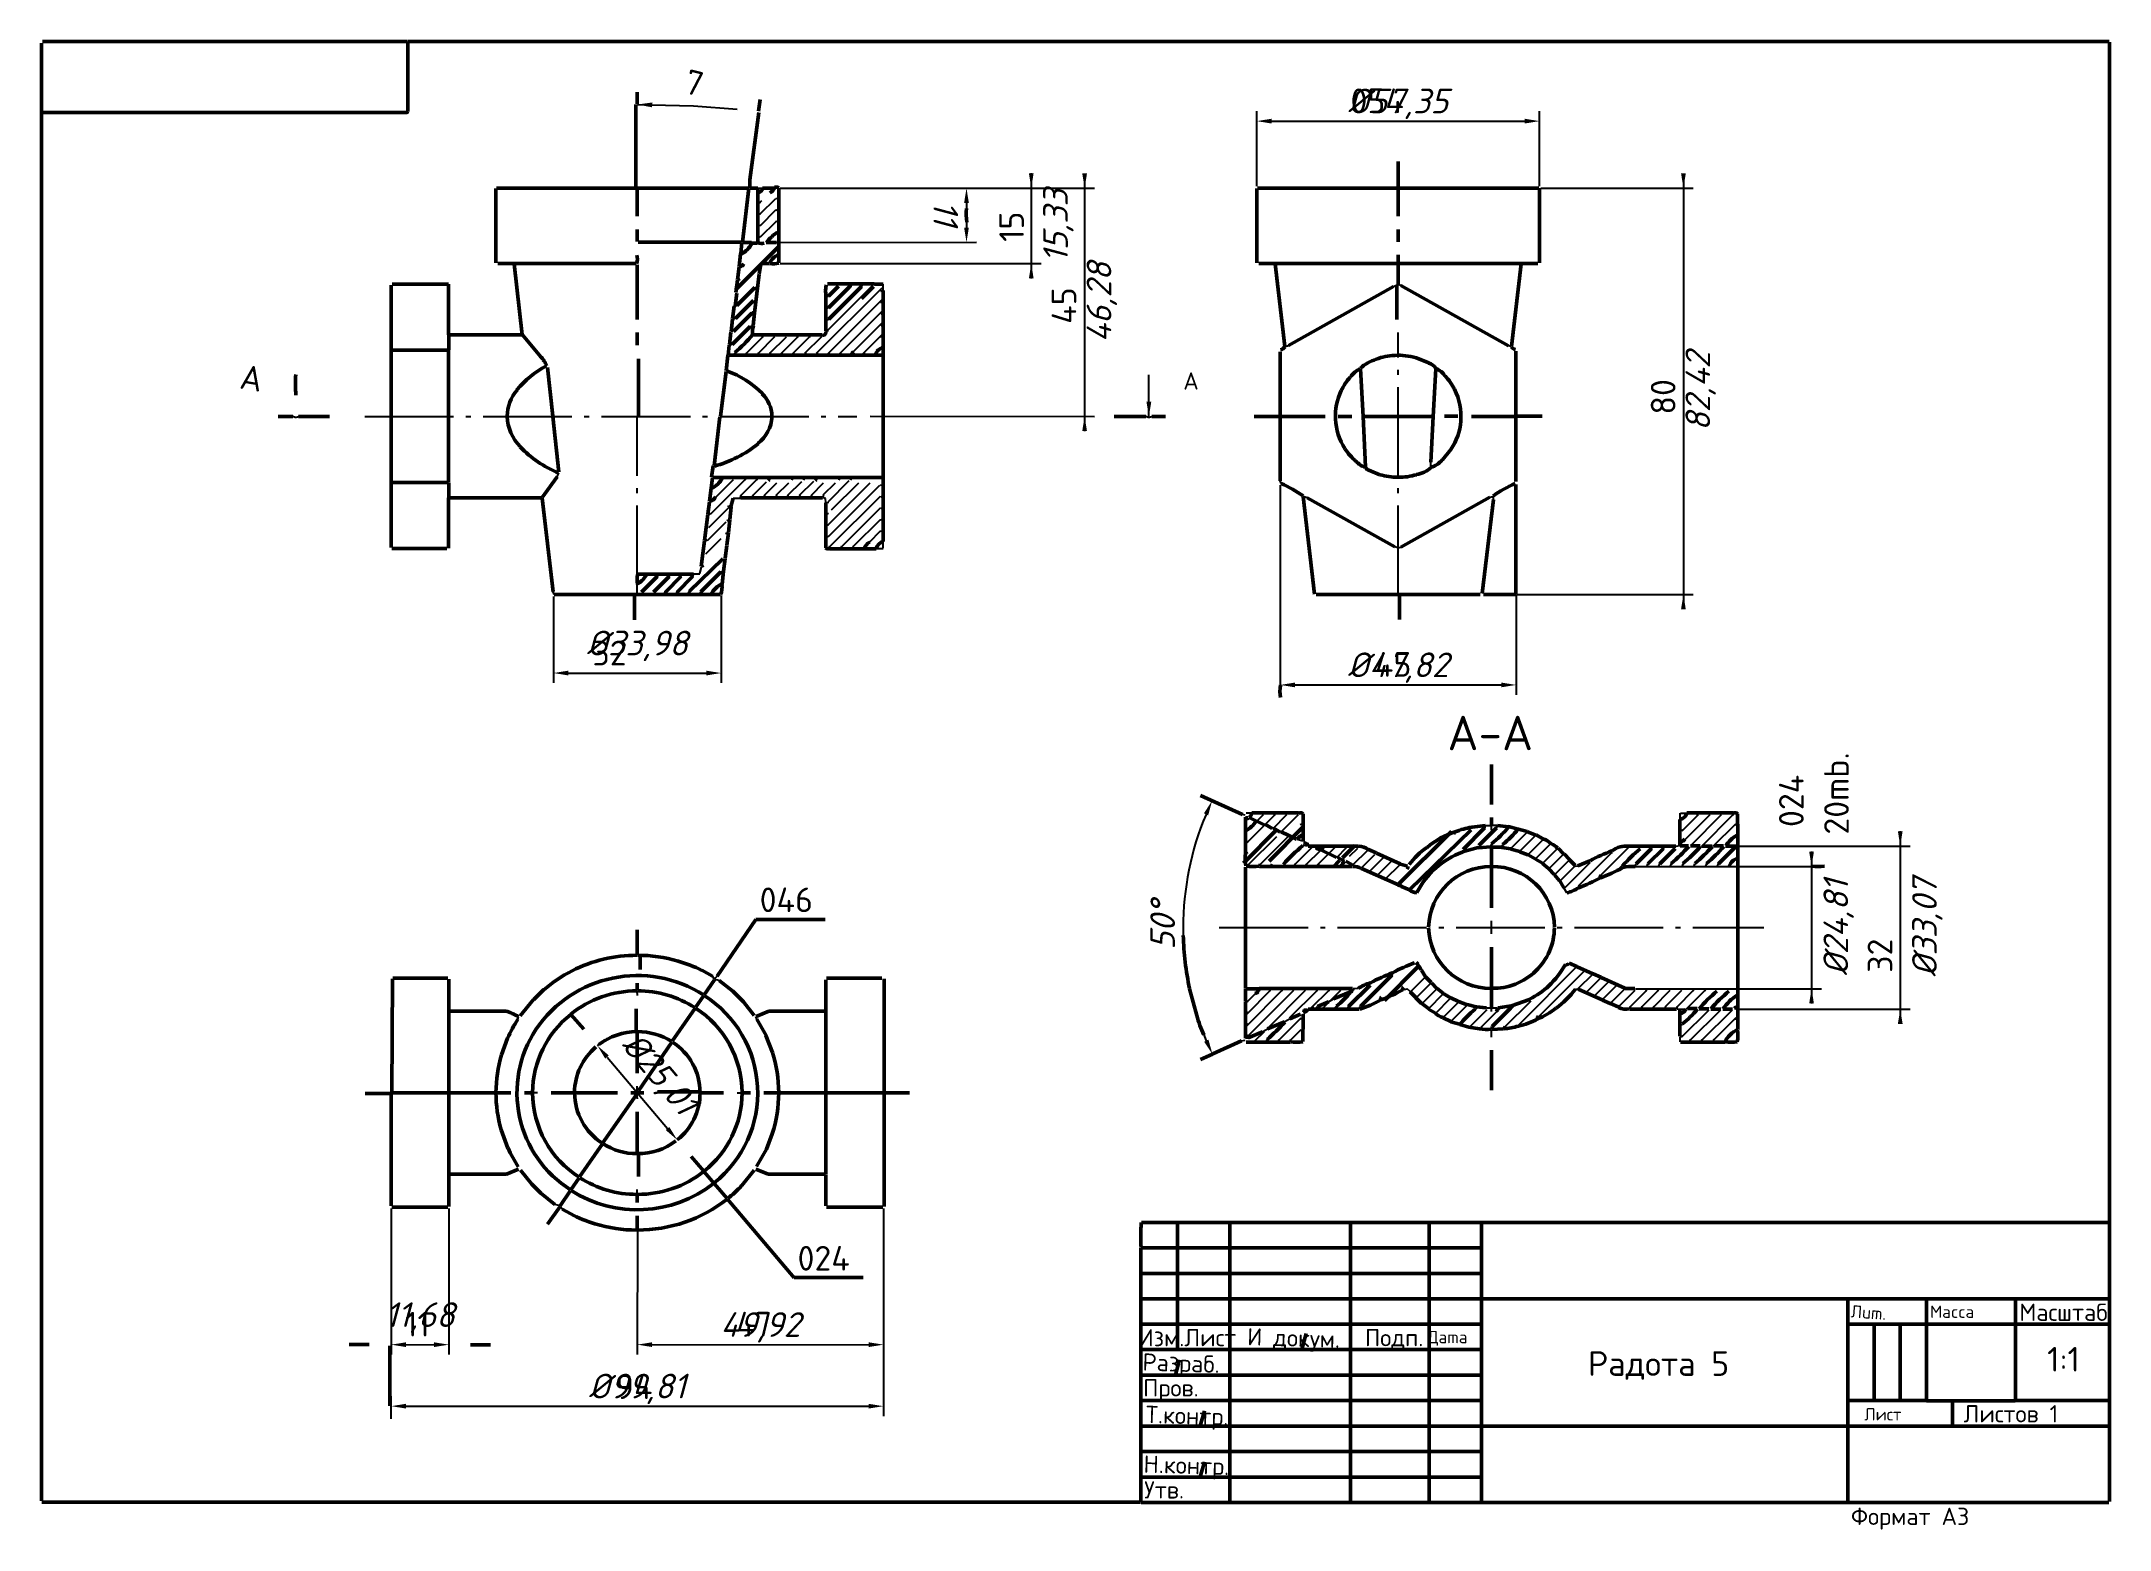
# Model space of a CAD drawing. Header units: millimetres. Extents: x 0 to 420, y -5 to 297.
import ezdxf

# ---------------------------------------------------------------- set-up
doc = ezdxf.new("R2010")
doc.units = ezdxf.units.MM
doc.linetypes.add('CENTER', pattern=[24, 18, -2.5, 1, -2.5])
for name, color, linetype, lineweight in [('AXIS', 1, 'CENTER', 25), ('DIMS', 4, 'Continuous', 25), ('MAIN', 7, 'Continuous', 50), ('TEXT', 7, 'Continuous', 25), ('THIN', 3, 'Continuous', 25)]:
    doc.layers.add(name, color=color, linetype=linetype, lineweight=lineweight)
doc.styles.add('ESKD', font='isocpeur.ttf', dxfattribs={"oblique": 15})
doc.dimstyles.new('ESKD', dxfattribs={"dimtxt": 5, "dimasz": 3, "dimexe": 2, "dimexo": 0, "dimgap": 1, "dimtad": 1, "dimtxsty": 'ESKD', "dimcen": 2.5, "dimclrd": 256, "dimclre": 256, "dimclrt": 256, "dimadec": 0, "dimazin": 3, "dimtfac": 1, "dimtmove": 0, "dimatfit": 3, "dimlwd": 25, "dimlwe": 25})

msp = doc.modelspace()

# ---------------------------------------------------------------- texts
at = {"layer": 'TEXT', "style": 'ESKD'}
for s, height, rotation, p in [('7', 5, -14.10132, (130.352, 286.267)), ('15', 5, 90, (199.528, 256.019)), ('45', 5, 90, (210.152, 239.373)), ('A', 5, -9.81644, (40.295, 226.308)), ('80', 5, 90, (331.651, 220.975)), ('20mb.', 5, 90, (366.8, 135.775)), ('024', 5, 90, (357.646, 137.309)), ('32', 5, 90, (375.616, 107.741)), ('Лum.', 2.5, -4.37444, (367.132, 37.853)), ('И докум.', 3.5, -1.65681, (244.764, 32.203)), ('Разраб.', 3.5, -1.81967, (223.524, 27.056)), ('Т.контр.', 3.5, -1.79025, (224.194, 16.433)), ('Н.контр.', 3.5, -1.73434, (223.742, 6.358))]:
    msp.add_text(s, height=height, rotation=rotation, dxfattribs=at).set_placement(p)
for s, height, p in [('054', 5, (265.745, 282.123)), ('A', 3.5, (231.839, 226.037)), ('32', 5, (112.036, 170.093)), ('45', 5, (270.718, 167.793)), ('A-A', 7, (285.411, 152.885)), ('046', 5, (145.942, 120.046)), ('024', 5, (153.628, 47.331)), ('11', 5, (74.061, 33.97)), ('47', 5, (141.196, 33.97)), ('Macca', 2.5, (383.288, 37.739)), ('Масштаб', 3.5, (401.371, 37.129)), ('Изм.Лист', 3.5, (222.797, 31.982)), ('Подп.', 3.5, (268.684, 31.982)), ('Даmа', 2.5, (281.342, 32.592)), ('Радота 5', 5, (313.893, 25.976)), ('1:1', 5, (407.022, 26.852)), ('94', 5, (116.783, 21.267)), ('Пров.', 3.5, (223.701, 21.798)), ('Лист', 2.5, (369.951, 16.932)), ('Листов 1', 3.5, (390.069, 16.541)), ('Утв.', 3.5, (223.927, 1.1)), ('Формат А3', 3.5, (367.239, -4.266))]:
    msp.add_text(s, height=height, dxfattribs=at).set_placement(p)

# ---------------------------------------------------------------- blocks, each defined once
blk = doc.blocks.new('_CLOSEDFILLED')
at = {"color": 0, "linetype": 'BYBLOCK'}
blk.add_solid([(-1, 0.16), (0, 0), (-1, -0.16)], dxfattribs=at)
blk = doc.blocks.new('*D5')
at = {"lineweight": 25}
for p, q in [((113.05, 92.95), (114.58, 94.24)), ((114.99, 90.66), (127.27, 76.15)), ((129.21, 73.86), (130.73, 75.15))]:
    blk.add_line(p, q, dxfattribs=at)
at = {"layer": 'Defpoints'}
for p in [(113.05, 92.95), (113.05, 92.95), (129.21, 73.86)]:
    blk.add_point(p, dxfattribs=at)
at = {"layer": 'DIMS', "xscale": 3, "yscale": 3}
for p, rotation in [((113.05, 92.95), 130.23341944455308), ((129.21, 73.86), -49.76658055544692)]:
    blk.add_blockref('_CLOSEDFILLED', p, dxfattribs=dict(at, rotation=rotation))
at = {"layer": 'DIMS', "insert": (125.33, 86.95), "char_height": 5, "attachment_point": 5, "rotation": 310.2334, "style": 'ESKD'}
blk.add_mtext('%%c25,01', dxfattribs=at)
blk = doc.blocks.new('*D14')
at = {"lineweight": 25}
for p, q in [((237.69, 142.62), (239.49, 141.75)), ((237.76, 91.24), (239.56, 92.11))]:
    blk.add_line(p, q, dxfattribs=at)
at = {"layer": 'Defpoints'}
for p in [(237.69, 142.62), (231.82, 116.92), (290.66, 117), (237.76, 91.24)]:
    blk.add_point(p, dxfattribs=at)
at = {"layer": 'DIMS', "lineweight": 25}
blk.add_arc((290.66, 117), 58.84, 157.1129, 203.0498, dxfattribs=at)
at = {"layer": 'DIMS', "xscale": 3, "yscale": 3}
for p, rotation in [((237.69, 142.62), 65.65212603411645), ((237.76, 91.24), -65.48949235113508)]:
    blk.add_blockref('_CLOSEDFILLED', p, dxfattribs=dict(at, rotation=rotation))
at = {"layer": 'DIMS', "insert": (227.66, 117.38), "char_height": 5, "attachment_point": 5, "rotation": 89.6576, "style": 'ESKD'}
blk.add_mtext('50%%d', dxfattribs=at)

# ---------------------------------------------------------------- dimensions: what is measured, and where the dimension line sits
at = {"layer": 'DIMS'}
for base, p1, p2, angle in [((246.74, 280.501), (246.74, 267.331), (304.086, 267.331), 359.999), ((251.505, 166.134), (251.505, 206.674), (299.322, 184.433), 359.99948), ((104.144, 168.546), (104.145, 184.081), (138.123, 184.257), 359.99562), ((377.226, 133.455), (344.306, 133.455), (344.306, 100.383), 90), ((359.24, 129.323), (323.564, 129.323), (323.518, 104.514), 90), ((71.229, 19.832), (71.229, 17.273), (171.037, 59.954), 359.99859)]:
    msp.add_linear_dim(base=base, p1=p1, p2=p2, angle=angle, text='%%c<>', dimstyle='ESKD', override={"dimlfac": 1, "dimtix": 0, "dimtofl": 1}, dxfattribs=at).render()
for base, p1, p2, angle in [((201.018, 266.921), (150.123, 266.922), (150.077, 251.596), 89.99921), ((211.841, 266.897), (200.962, 266.898), (168.334, 220.622), 89.99373), ((333.26, 266.902), (304.358, 266.902), (299.387, 184.483), 89.99838), ((71.23, 32.306), (71.22, 59.954), (82.899, 59.954), 0.02135), ((121.14, 32.311), (121.142, 55.514), (171.058, 59.954), 359.99501)]:
    msp.add_linear_dim(base=base, p1=p1, p2=p2, angle=angle, dimstyle='ESKD', override={"dimlfac": 1, "dimtix": 0, "dimtofl": 1}, dxfattribs=at).render()
msp.add_linear_dim(base=(187.883, 266.902), p1=(150.123, 266.89), p2=(149.354, 255.905), angle=270.01776, location=(183.692, 261.823), text='11', dimstyle='ESKD', override={"dimlfac": 1, "dimtix": 0, "dimtofl": 1, "dimtmove": 2}, dxfattribs=at).render()
dim = msp.add_angular_dim_3p(base=(231.822, 116.918), center=(290.659, 117.001), p1=(237.691, 142.616), p2=(237.764, 91.236), text='50%%d', dimstyle='ESKD', dxfattribs=at)
dim.commit()
dim.dimension.update_dxf_attribs({"geometry": '*D14', "text_midpoint": (227.657, 117.378), "dimtype": 165})
dim = msp.add_linear_dim(base=(113.055, 92.948), p1=(113.055, 92.948), p2=(129.208, 73.856), angle=310.23342, text='%%c<>', dimstyle='ESKD', override={"dimlfac": 1, "dimtix": 0, "dimtofl": 1}, dxfattribs=at)
dim.commit()
dim.dimension.update_dxf_attribs({"geometry": '*D5', "text_midpoint": (125.33, 86.954)})

# ---------------------------------------------------------------- hatches: boundary and pattern name
at = {"layer": 'THIN'}
h = msp.add_hatch(dxfattribs=at)
h.set_pattern_fill('ANSI31', scale=0.527559)
h.set_pattern_definition([(45, (-0.9708, 0.9708), (-1.184404, 1.184404), [])])
h.paths.add_polyline_path([(148.044, 266.012), (146.01, 264.034), (146.598, 263.595), (146.824, 263.111), (146.688, 262.408), (146.01, 261.705), (146.553, 261.265), (146.779, 260.782), (146.643, 260.078), (146.01, 259.419), (146.598, 258.979), (146.824, 258.496), (146.688, 257.793), (146.01, 257.089), (146.191, 256.958), (149.309, 260.122), (148.631, 260.694), (148.496, 261.397), (149.309, 262.452), (148.677, 263.023), (148.541, 263.727), (149.354, 264.781), (148.631, 265.045)])
h = msp.add_hatch(dxfattribs=at)
h.set_pattern_fill('ANSI31', scale=0.527559)
h.set_pattern_definition([(45, (-0.0683, 0.0683), (-1.184404, 1.184404), [])])
h.paths.add_polyline_path([(170.775, 247.112), (169.283, 247.112), (166.753, 244.606), (166.708, 244.738), (169.012, 246.98), (169.012, 247.156), (166.979, 247.156), (159.658, 240.035), (159.658, 238.057), (159.793, 237.837), (159.477, 236.87), (156.269, 236.738), (144.429, 236.826), (140.994, 233.486), (140.994, 233.31), (145.423, 233.31), (145.558, 233.442), (145.694, 233.31), (147.818, 233.31), (147.954, 233.442), (148.089, 233.31), (154.958, 233.31), (155.094, 233.442), (155.229, 233.31), (157.353, 233.31), (157.489, 233.442), (157.624, 233.31), (164.493, 233.31), (164.764, 233.574), (164.81, 233.31), (169.238, 233.31), (170.775, 234.804), (170.775, 236.782), (170.639, 236.87), (170.775, 237.134), (170.775, 239.068), (170.639, 239.112), (170.775, 239.464), (170.775, 241.398), (170.639, 241.573), (170.775, 241.793), (170.775, 243.727), (170.594, 243.859), (170.775, 244.079), (170.775, 246.057), (170.594, 246.189), (170.775, 246.408)])
h = msp.add_hatch(dxfattribs=at)
h.set_pattern_fill('ANSI31', scale=0.527559)
h.set_pattern_definition([(45, (-0.4197, 0.4197), (-1.184404, 1.184404), [])])
h.paths.add_polyline_path([(134.577, 190.235), (134.668, 190.147), (138.825, 194.366), (138.192, 194.938), (138.057, 195.641), (138.283, 196.125), (139.051, 196.916), (138.373, 197.619), (138.373, 198.322), (139.413, 199.509), (138.87, 199.949), (138.644, 200.432), (138.78, 201.135), (139.729, 202.146), (139.141, 202.674), (139.006, 203.421), (139.458, 204.168), (140.633, 205.223), (141.536, 205.223), (142.214, 204.52), (143.028, 205.223), (143.796, 205.267), (144.609, 204.52), (145.332, 205.179), (145.875, 205.311), (146.553, 205.091), (147.005, 204.564), (147.954, 205.311), (148.812, 205.223), (149.4, 204.564), (150.077, 205.179), (150.62, 205.311), (151.298, 205.091), (151.75, 204.52), (152.473, 205.179), (153.015, 205.311), (153.693, 205.091), (154.145, 204.52), (155.094, 205.267), (155.862, 205.223), (156.54, 204.564), (157.353, 205.267), (158.257, 205.267), (158.935, 204.564), (159.703, 204.168), (159.929, 203.685), (159.884, 203.245), (160.426, 202.806), (160.652, 202.322), (160.516, 201.619), (159.884, 200.916), (160.381, 200.52), (160.607, 200.037), (160.471, 199.333), (159.793, 198.63), (160.381, 198.19), (160.607, 197.707), (160.471, 197.004), (159.793, 196.3), (160.381, 195.861), (160.607, 195.377), (160.562, 194.85), (160.11, 194.279), (160.2, 194.191), (160.923, 194.85), (161.465, 194.982), (162.143, 194.762), (162.595, 194.191), (163.318, 194.85), (163.906, 194.982), (164.584, 194.762), (165.036, 194.191), (166.798, 195.729), (167.611, 195.685), (168.244, 195.07), (170.549, 197.311), (169.916, 197.751), (169.69, 198.234), (169.826, 198.938), (170.504, 199.685), (169.916, 200.212), (169.781, 200.916), (170.594, 201.971), (169.916, 202.542), (169.781, 203.245), (170.594, 204.3), (169.916, 204.872), (169.781, 205.575), (170.549, 206.586), (169.826, 206.849), (169.238, 207.816), (168.515, 207.157), (167.973, 207.025), (167.295, 207.245), (166.843, 207.816), (166.12, 207.157), (165.578, 207.025), (164.855, 207.245), (164.403, 207.816), (163.499, 207.113), (162.686, 207.157), (162.053, 207.773), (161.375, 207.157), (160.833, 207.025), (160.155, 207.245), (159.703, 207.816), (159.025, 207.157), (158.347, 206.937), (157.624, 207.157), (157.172, 207.729), (156.585, 207.201), (155.997, 207.069), (155.455, 207.201), (154.913, 207.773), (153.964, 207.025), (153.105, 207.113), (152.518, 207.773), (151.84, 207.157), (151.298, 207.025), (150.62, 207.245), (150.168, 207.816), (149.49, 207.157), (148.812, 206.937), (148.134, 207.157), (147.682, 207.685), (146.959, 207.069), (146.191, 207.025), (145.332, 207.816), (144.383, 207.069), (143.525, 207.157), (142.937, 207.816), (142.26, 207.201), (141.717, 207.069), (141.039, 207.289), (140.587, 207.86), (137.017, 204.212), (137.65, 203.641), (137.786, 202.938), (137.56, 202.454), (135.978, 200.872), (136.566, 200.344), (136.701, 199.597), (136.475, 199.114), (135.571, 198.19), (136.159, 197.663), (136.294, 196.916), (136.068, 196.432), (135.21, 195.553), (135.888, 194.982), (136.023, 194.279), (135.797, 193.795), (134.893, 192.872), (135.526, 192.301), (135.662, 191.597), (135.436, 191.114)])
h = msp.add_hatch(dxfattribs=at)
h.set_pattern_fill('ANSI31', scale=0.527559)
h.set_pattern_definition([(45, (-0.3443, 0.3443), (-1.184404, 1.184404), [])])
h.paths.add_polyline_path([(255.868, 139.819), (245.836, 139.863), (245.339, 139.204), (246.559, 138.676), (246.695, 138.369), (244.751, 136.435), (244.751, 134.457), (244.887, 134.325), (244.751, 134.149), (244.751, 132.171), (244.932, 132.171), (249.768, 136.874), (249.768, 137.094), (248.638, 137.665), (249.858, 137.182), (249.994, 136.918), (250.355, 136.962), (251.44, 136.478), (251.575, 136.171), (245.023, 129.797), (245.023, 129.622), (247.056, 129.622), (247.192, 129.753), (247.282, 129.622), (249.451, 129.622), (254.648, 134.676), (254.603, 134.896), (253.338, 135.424), (253.292, 135.643), (255.823, 138.105)])
h = msp.add_hatch(dxfattribs=at)
h.set_pattern_fill('ANSI31', scale=0.527559)
h.set_pattern_definition([(45, (-0.0842, 0.0842), (-1.184404, 1.184404), [])])
h.paths.add_polyline_path([(343.99, 139.819), (334.048, 139.863), (332.873, 138.72), (332.873, 136.698), (333.008, 136.566), (332.873, 136.391), (332.873, 134.413), (333.415, 134.676), (332.873, 134.061), (332.873, 133.534), (334.545, 133.534), (334.68, 133.665), (334.816, 133.534), (336.85, 133.534), (336.94, 133.358), (337.437, 133.534), (339.245, 133.534), (339.335, 133.358), (339.832, 133.534), (341.685, 133.534), (343.99, 135.819), (343.99, 137.753), (343.854, 137.929)])
h = msp.add_hatch(dxfattribs=at)
h.set_pattern_fill('ANSI31', scale=0.527559)
h.set_pattern_definition([(45, (-0.263, 0.263), (-1.184404, 1.184404), [])])
h.paths.add_polyline_path([(296.585, 133.577), (296.585, 133.402), (298.031, 133.182), (298.121, 132.786), (298.754, 133.006), (299.929, 132.654), (299.974, 132.215), (300.291, 132.215), (300.516, 132.435), (301.601, 131.995), (301.646, 131.512), (302.234, 131.687), (303.138, 131.16), (303.138, 130.72), (303.635, 130.896), (304.584, 130.237), (304.538, 129.753), (305.126, 129.841), (305.894, 129.182), (305.849, 128.699), (306.301, 128.786), (307.069, 128.039), (306.979, 127.512), (307.431, 127.6), (308.154, 126.721), (308.018, 126.281), (308.56, 126.193), (309.103, 125.358), (308.967, 124.831), (309.374, 124.831), (309.69, 124.259), (311.362, 124.918), (311.859, 125.402), (312.266, 125.27), (315.655, 126.852), (316.333, 127.424), (316.74, 127.336), (320.355, 129.006), (324.422, 132.962), (324.422, 133.138), (320.717, 133.138), (319.361, 132.523), (318.864, 132.039), (318.457, 132.171), (314.977, 130.545), (314.435, 130.061), (314.028, 130.193), (311.453, 128.962), (311.317, 129.05), (311.453, 129.534), (310.955, 129.49), (310.232, 130.325), (310.368, 130.808), (309.871, 130.764), (309.057, 131.556), (309.193, 131.995), (308.696, 131.907), (307.792, 132.654), (307.883, 133.138), (307.34, 133.006), (306.436, 133.665), (306.482, 134.105), (305.985, 133.973), (305.081, 134.501), (305.036, 135.028), (304.448, 134.852), (303.499, 135.336), (303.454, 135.819), (303.138, 135.819), (302.912, 135.599), (301.827, 136.039), (301.782, 136.478), (301.149, 136.259), (299.748, 136.654)])
h = msp.add_hatch(dxfattribs=at)
h.set_pattern_fill('ANSI31', scale=0.527559)
h.set_pattern_definition([(45, (-0.4089, 0.4089), (-1.184404, 1.184404), [])])
h.paths.add_polyline_path([(252.163, 129.622), (254.241, 129.622), (254.377, 129.753), (254.513, 129.622), (261.382, 129.622), (262.782, 130.984), (262.737, 131.204), (261.698, 131.775), (262.873, 131.292), (263.008, 131.028), (263.46, 131.028), (264.726, 130.545), (267.211, 132.962), (267.211, 133.138), (260.387, 133.138), (259.981, 132.567), (261.11, 132.083), (261.02, 131.951), (259.89, 132.479), (259.8, 132.742), (259.393, 132.698), (258.489, 133.138), (255.778, 133.27), (252.163, 129.797)])
h = msp.add_hatch(dxfattribs=at)
h.set_pattern_fill('ANSI31', scale=0.527559)
h.set_pattern_definition([(45, (-0.3927, 0.3927), (-1.184404, 1.184404), [])])
h.paths.add_polyline_path([(266.127, 129.578), (267.301, 129.578), (267.979, 128.874), (268.928, 128.874), (269.606, 128.171), (270.6, 128.127), (271.233, 127.424), (272.227, 127.38), (272.86, 126.677), (275.933, 129.797), (274.939, 129.885), (274.216, 130.633), (273.312, 130.633), (272.589, 131.38), (272.092, 131.072), (271.323, 131.116), (270.691, 131.731), (269.877, 131.907), (269.335, 132.83)])
h = msp.add_hatch(dxfattribs=at)
h.set_pattern_fill('ANSI31', scale=0.527559)
h.set_pattern_definition([(45, (-0.5173, 0.5173), (-1.184404, 1.184404), [])])
h.paths.add_polyline_path([(298.212, 100.7), (295.907, 100.392), (295.455, 100.04), (295.455, 100.348), (294.416, 100.304), (294.371, 99.864), (294.28, 100.304), (293.286, 100.26), (291.298, 100.568), (288.179, 97.579), (288.179, 97.403), (289.58, 97.051), (289.626, 96.612), (290.439, 96.876), (294.099, 96.524), (294.28, 96.7), (294.371, 97.271), (294.416, 97.007), (294.597, 97.007), (298.212, 100.524)])
h.paths.add_polyline_path([(294.461, 96.524), (296.314, 96.568), (296.766, 96.788), (297.127, 96.656), (298.935, 96.963), (299.658, 97.315), (300.019, 97.227), (303.092, 98.326), (303.635, 98.853), (303.77, 98.722), (304.222, 98.853), (306.436, 100.172), (308.018, 101.359), (309.509, 102.721), (311.407, 104.875), (311.814, 104.699), (311.814, 104.304), (312.402, 104.48), (313.305, 104.084), (313.396, 103.601), (313.983, 103.776), (315.023, 103.293), (315.068, 102.853), (315.61, 103.029), (316.604, 102.59), (316.649, 102.15), (317.147, 102.326), (318.231, 101.842), (318.276, 101.403), (318.819, 101.579), (319.903, 101.095), (319.948, 100.612), (320.445, 100.787), (329.393, 100.7), (329.529, 100.831), (329.664, 100.7), (331.879, 100.787), (332.873, 100.48), (333.867, 100.48), (333.957, 100.304), (334.454, 100.48), (336.307, 100.48), (339.968, 104.04), (339.968, 104.216), (321.756, 104.216), (321.575, 104.304), (321.575, 104.699), (320.988, 104.524), (320.039, 104.963), (319.948, 105.447), (319.361, 105.271), (316.74, 106.458), (316.695, 106.941), (316.378, 106.941), (316.152, 106.721), (315.113, 107.205), (315.068, 107.688), (314.751, 107.688), (314.526, 107.469), (313.441, 107.952), (313.441, 108.436), (312.853, 108.216), (311.814, 108.699), (311.814, 109.183), (311.227, 108.963), (309.916, 109.446), (309.283, 108.831), (307.295, 106.062), (305.533, 104.348), (302.189, 101.93), (301.782, 102.062), (301.059, 101.623), (298.664, 100.831), (294.461, 96.744)])
h = msp.add_hatch(dxfattribs=at)
h.set_pattern_fill('ANSI31', scale=0.527559)
h.set_pattern_definition([(45, (-0.6387, 0.6387), (-1.184404, 1.184404), [])])
h.paths.add_polyline_path([(276.566, 104.831), (276.566, 104.655), (277.334, 104.875), (277.921, 104.216), (277.786, 103.776), (278.238, 103.82), (279.006, 102.985), (278.87, 102.546), (279.367, 102.59), (280.181, 101.842), (280.09, 101.359), (280.587, 101.491), (281.491, 100.744), (281.446, 100.304), (282.034, 100.392), (282.892, 99.777), (282.847, 99.337), (283.389, 99.513), (284.383, 98.941), (284.383, 98.502), (284.926, 98.678), (285.965, 98.194), (286.01, 97.755), (286.327, 97.755), (286.553, 97.974), (287.999, 97.535), (290.981, 100.436), (290.981, 100.656), (287.547, 101.623), (286.191, 102.326), (286.191, 102.809), (285.649, 102.634), (284.79, 103.161), (284.79, 103.645), (284.158, 103.601), (283.389, 104.216), (283.434, 104.699), (282.847, 104.655), (282.124, 105.359), (282.26, 105.798), (281.762, 105.71), (280.994, 106.589), (281.13, 107.073), (280.678, 107.029), (280, 107.952), (279.774, 107.952)])
h = msp.add_hatch(dxfattribs=at)
h.set_pattern_fill('ANSI31', scale=0.527559)
h.set_pattern_definition([(45, (-0.7656, 0.7656), (-1.184404, 1.184404), [])])
h.paths.add_polyline_path([(265.855, 104.216), (259.258, 104.216), (259.122, 104.084), (259.032, 104.216), (252.117, 104.216), (251.982, 104.084), (251.892, 104.216), (249.722, 104.216), (249.587, 104.084), (249.496, 104.216), (247.327, 104.216), (246.695, 103.601), (247.011, 104.216), (244.932, 104.216), (244.751, 103.996), (244.797, 94.59), (247.553, 95.689), (244.797, 94.37), (244.751, 93.975), (248.547, 93.975), (252.117, 97.447), (252.117, 97.623), (248.728, 96.172), (248.186, 95.777), (248.005, 95.952), (248.909, 96.612), (249.27, 96.524), (252.841, 98.15), (253.338, 98.634), (253.79, 98.458), (252.931, 98.062), (248.909, 94.15), (248.909, 93.975), (250.943, 93.975), (251.078, 94.106), (251.168, 93.975), (255.733, 93.975), (255.868, 94.15), (255.868, 96.084), (255.733, 96.26), (255.868, 96.48), (255.868, 98.414), (255.733, 98.458), (255.868, 99.293), (253.744, 98.502), (255.778, 99.469), (255.868, 100.48), (256.049, 100.656), (258.489, 100.7), (260.93, 101.842), (260.839, 101.623), (259.122, 100.875), (259.122, 100.7), (262.647, 100.7), (265.584, 103.557), (265.584, 103.732), (262.556, 102.502), (265.855, 104.04)])
h = msp.add_hatch(dxfattribs=at)
h.set_pattern_fill('ANSI31', scale=0.527559)
h.set_pattern_definition([(45, (-0.5285, 0.5285), (-1.184404, 1.184404), [])])
h.paths.add_polyline_path([(332.873, 93.975), (334.364, 93.975), (334.5, 94.106), (334.59, 93.975), (336.759, 93.975), (336.895, 94.106), (336.985, 93.975), (339.154, 93.975), (339.335, 94.15), (339.425, 93.975), (341.549, 93.975), (343.99, 96.392), (343.99, 98.37), (343.809, 98.414), (343.99, 98.722), (343.99, 100.26), (336.217, 100.26), (332.918, 97.051)])

# ---------------------------------------------------------------- linework, layer by layer
at = {"layer": 'AXIS'}
for p, q in [((275.411, 184.521), (275.411, 237.618)), ((65.888, 220.612), (165.623, 220.612)), ((121.127, 184.52), (121.127, 220.564)), ((239.148, 116.927), (349.593, 116.927))]:
    msp.add_line(p, q, dxfattribs=at)
at = {"layer": 'MAIN'}
for p, q in [((0.294, 282.231), (0.294, 296.341)), ((0.497, 296.684), (74.564, 296.684)), ((74.609, 282.451), (74.609, 296.648)), ((419.593, 296.675), (74.655, 296.675)), ((419.684, 0.483), (419.684, 296.517)), ((121.124, 283.989), (121.124, 286.407)), ((0.294, 0.615), (0.294, 282.231)), ((0.316, 282.231), (74.203, 282.231)), ((120.823, 266.969), (120.823, 283.901)), ((143.977, 268.561), (145.784, 282.275)), ((145.739, 282.495), (146.056, 284.913)), ((143.932, 266.969), (143.932, 268.563)), ((275.406, 266.97), (275.406, 272.298)), ((92.469, 251.771), (92.469, 266.803)), ((92.595, 266.886), (121.065, 266.886)), ((121.133, 261.221), (121.133, 266.882)), ((121.156, 266.926), (143.706, 266.926)), ((142.44, 255.956), (143.751, 266.882)), ((145.559, 266.904), (143.931, 266.904)), ((145.558, 255.903), (145.558, 266.882)), ((146.553, 266.926), (148.857, 266.926)), ((149.806, 251.771), (149.806, 266.935)), ((246.749, 251.771), (246.749, 266.803)), ((246.875, 266.926), (303.951, 266.926)), ((275.413, 261.221), (275.413, 266.882)), ((304.082, 251.771), (304.082, 266.935)), ((121.133, 256.078), (121.133, 258.54)), ((142.26, 255.934), (121.336, 255.934)), ((142.124, 253.617), (142.305, 255.868)), ((142.485, 255.897), (144.293, 255.897)), ((149.354, 255.912), (147.275, 255.912)), ((275.406, 255.991), (275.406, 258.54)), ((141.102, 246.327), (149.902, 255.127)), ((141.771, 251.028), (142.088, 253.578)), ((275.406, 247.375), (275.406, 253.353)), ((92.866, 251.595), (120.93, 251.595)), ((97.792, 237.178), (96.165, 251.551)), ((121.133, 240.255), (121.133, 251.375)), ((141.111, 245.708), (141.427, 248.257)), ((141.446, 248.299), (141.762, 250.936)), ((144.875, 241.618), (145.835, 249.485)), ((145.83, 249.529), (146.155, 251.498)), ((162.008, 247.463), (159.703, 247.463)), ((162.098, 247.463), (169.148, 247.463)), ((247.147, 251.595), (303.725, 251.595)), ((252.434, 234.761), (250.445, 251.551)), ((298.393, 234.804), (300.381, 251.551)), ((71.22, 194.015), (71.22, 247.2)), ((82.825, 247.424), (71.401, 247.424)), ((82.875, 237.134), (82.875, 247.402)), ((140.977, 242.995), (141.342, 245.632)), ((141.019, 240.493), (144.675, 244.148)), ((141.335, 243.131), (144.946, 246.741)), ((159.342, 237.925), (159.342, 244.782)), ((159.898, 244.988), (161.904, 246.994)), ((159.913, 242.643), (164.103, 246.833)), ((159.975, 240.34), (166.617, 246.982)), ((166.578, 244.512), (169.051, 246.986)), ((170.956, 247.433), (169.238, 247.433)), ((171.017, 195.246), (171.017, 246.145)), ((253.202, 234.989), (274.442, 246.927)), ((275.141, 240.252), (275.141, 247.285)), ((297.805, 234.901), (275.933, 247.191)), ((140.136, 237.749), (140.452, 240.343)), ((140.451, 240.387), (140.767, 242.936)), ((140.658, 237.856), (144.313, 241.511)), ((144.609, 239.024), (144.881, 241.617)), ((82.902, 234.101), (82.902, 237.134)), ((82.924, 237.134), (97.747, 237.134)), ((101.507, 232.783), (97.837, 237.134)), ((121.133, 235.024), (121.133, 237.618)), ((139.548, 233.046), (139.774, 235.024)), ((139.796, 235.109), (140.112, 237.659)), ((140.341, 235.219), (143.997, 238.874)), ((144.564, 237.134), (158.528, 237.134)), ((71.265, 234.057), (82.834, 234.057)), ((82.879, 207.245), (82.879, 234.013)), ((121.389, 220.65), (121.389, 232.298)), ((139.141, 229.838), (139.503, 232.958)), ((139.593, 233.002), (171.001, 233.002)), ((251.485, 207.509), (251.485, 233.706)), ((281.627, 231.455), (279.096, 232.492)), ((299.308, 207.377), (299.308, 233.838)), ((103.983, 220.651), (102.944, 230.541)), ((138.001, 220.647), (139.13, 229.745)), ((268.341, 220.607), (267.799, 230.277)), ((282.485, 220.607), (283.028, 230.233)), ((48.309, 220.607), (51.291, 220.607)), ((52.466, 220.607), (58.702, 220.607)), ((105.203, 209.267), (104.028, 220.563)), ((136.701, 210.586), (137.876, 220.519)), ((217.818, 220.607), (224.28, 220.607)), ((225.455, 220.607), (228.212, 220.607)), ((246.198, 220.607), (260.613, 220.607)), ((263.28, 220.607), (265.991, 220.607)), ((268.793, 210.366), (268.341, 220.563)), ((268.386, 220.607), (282.44, 220.607)), ((282.034, 211.333), (282.485, 220.563)), ((284.835, 220.629), (287.547, 220.629)), ((290.258, 220.607), (299.251, 220.607)), ((299.341, 220.629), (304.629, 220.629)), ((136.173, 208.285), (136.489, 210.571)), ((284.383, 211.772), (286.119, 213.882)), ((71.265, 207.201), (82.834, 207.201)), ((82.902, 204.08), (82.902, 207.157)), ((101.814, 204.124), (104.905, 208.344)), ((135.752, 203.377), (136.114, 206.014)), ((136.114, 206.058), (136.385, 208.168)), ((136.43, 208.212), (171.001, 208.212)), ((271.73, 208.766), (269.471, 209.671)), ((299.308, 184.521), (299.308, 206.762)), ((82.875, 193.848), (82.875, 204.081)), ((82.924, 204.08), (101.769, 204.08)), ((104.074, 185.004), (101.814, 204.036)), ((135.43, 200.741), (135.746, 203.29)), ((139.91, 199.685), (140.181, 202.278)), ((140.131, 202.29), (140.592, 204.007)), ((142.124, 204.08), (158.709, 204.08)), ((159.342, 196.169), (159.342, 203.069)), ((258.453, 184.573), (256.139, 204.344)), ((274.713, 194.155), (256.998, 204.116)), ((275.978, 194.068), (294.009, 204.203)), ((292.427, 184.653), (294.732, 203.773)), ((134.775, 195.419), (135.419, 200.698)), ((139.599, 197.047), (139.915, 199.64)), ((82.518, 193.777), (71.356, 193.777)), ((134.448, 192.827), (134.764, 195.377)), ((138.961, 191.817), (139.277, 194.41)), ((139.285, 194.453), (139.601, 197.003)), ((159.36, 193.927), (159.36, 196.081)), ((160.11, 193.751), (169.555, 193.751)), ((131.64, 185.092), (138.464, 191.685)), ((134.029, 185.008), (138.085, 189.065)), ((134.08, 190.147), (134.442, 192.784)), ((138.323, 186.587), (138.639, 189.18)), ((138.636, 189.225), (138.953, 191.774)), ((121.291, 188.608), (132.498, 188.608)), ((122.016, 184.931), (125.194, 188.11)), ((124.411, 184.931), (127.589, 188.11)), ((126.826, 184.982), (129.946, 188.103)), ((129.221, 184.982), (132.341, 188.103)), ((104.254, 184.477), (137.966, 184.477)), ((120.572, 179.369), (120.572, 184.424)), ((275.345, 184.477), (258.806, 184.477)), ((275.436, 184.477), (292.021, 184.477)), ((275.694, 179.38), (275.694, 184.435)), ((299.251, 184.477), (292.699, 184.477)), ((294.348, 141.885), (294.348, 150.016)), ((243.848, 139.828), (235.307, 143.731)), ((244.435, 132.039), (244.435, 139.336)), ((248.268, 137.779), (245.212, 139.265)), ((245.746, 140.171), (255.19, 140.171)), ((256.135, 138.017), (256.135, 139.995)), ((294.334, 137.709), (294.334, 139.248)), ((332.556, 133.577), (332.556, 138.852)), ((333.957, 140.171), (343.402, 140.171)), ((344.256, 137.973), (344.256, 139.995)), ((244.022, 130.006), (250.909, 136.893)), ((249.881, 137.01), (248.524, 137.793)), ((249.23, 130.389), (256.09, 137.249)), ((251.5, 136.289), (250.159, 137.063)), ((254.775, 134.834), (251.719, 136.32)), ((256.139, 134.457), (256.139, 137.929)), ((275.139, 125.358), (286.217, 136.435)), ((277.74, 124.567), (290.213, 136.742)), ((288.571, 132.756), (292.94, 137.124)), ((290.394, 137.27), (293.105, 137.621)), ((291.774, 133.553), (295.34, 137.119)), ((297.805, 137.358), (295.591, 137.621)), ((299.734, 136.903), (297.819, 137.416)), ((301.607, 136.411), (299.788, 136.898)), ((303.318, 135.687), (301.646, 136.347)), ((304.872, 134.843), (303.392, 135.697)), ((344.261, 96.216), (344.261, 137.885)), ((257.134, 133.446), (267.347, 133.446)), ((262.909, 131.142), (259.854, 132.628)), ((262.247, 129.181), (263.552, 130.487)), ((264.523, 130.373), (263.166, 131.156)), ((264.134, 131.088), (266.63, 133.584)), ((266.208, 129.561), (264.78, 130.385)), ((270.962, 132.083), (269.38, 132.742)), ((275.851, 129.861), (270.998, 132.019)), ((288.459, 132.271), (291.651, 133.126)), ((291.659, 133.094), (294.19, 133.27)), ((294.334, 129.358), (294.334, 133.226)), ((296.36, 133.226), (294.37, 133.226)), ((298.257, 132.874), (296.404, 133.182)), ((300.072, 132.372), (298.295, 132.849)), ((301.737, 131.687), (300.11, 132.303)), ((303.21, 130.863), (301.8, 131.677)), ((304.661, 129.981), (303.241, 130.801)), ((308.972, 131.864), (307.832, 133.005)), ((310.19, 130.724), (309.054, 131.86)), ((311.322, 129.492), (310.183, 130.631)), ((311.859, 129.419), (314.3, 130.457)), ((322.253, 133.446), (331.698, 133.446)), ((323.675, 129.82), (326.796, 132.94)), ((326.071, 129.82), (329.191, 132.94)), ((328.466, 129.864), (331.586, 132.984)), ((334.275, 133.49), (332.601, 133.49)), ((336.67, 133.494), (334.681, 133.494)), ((339.064, 133.441), (337.075, 133.441)), ((341.414, 133.468), (339.47, 133.468)), ((340.399, 129.861), (343.92, 133.382)), ((343.947, 133.424), (341.818, 133.424)), ((244.435, 104.655), (244.435, 129.182)), ((247.282, 129.314), (266.172, 129.314)), ((276.083, 125.303), (267.975, 128.908)), ((277.341, 129.382), (275.881, 129.773)), ((294.348, 120.919), (294.348, 129.27)), ((305.894, 128.874), (304.674, 129.885)), ((307.072, 127.691), (305.936, 128.827)), ((308.108, 126.413), (307.114, 127.644)), ((308.986, 124.99), (308.18, 126.385)), ((277.695, 124.567), (276.114, 125.226)), ((137.295, 107.081), (145.175, 118.577)), ((159.206, 118.554), (145.197, 118.554)), ((121.124, 111.337), (121.124, 116.479)), ((121.712, 108.401), (121.712, 111.258)), ((294.348, 104.611), (294.348, 112.963)), ((311.679, 109.051), (310.097, 109.71)), ((71.346, 83.469), (71.5, 106.544)), ((82.744, 106.655), (71.582, 106.655)), ((82.902, 99.952), (82.902, 106.458)), ((121.133, 104.128), (121.133, 105.667)), ((136.375, 107.029), (134.226, 108.269)), ((134.689, 103.278), (136.768, 106.311)), ((140.497, 103.996), (137.74, 106.159)), ((159.342, 83.469), (159.342, 106.326)), ((159.522, 106.655), (170.73, 106.655)), ((171.179, 60.35), (171.179, 106.546)), ((265.343, 100.889), (269.712, 105.257)), ((267.752, 100.875), (274.127, 107.249)), ((272.641, 102.152), (279.405, 108.917)), ((280.942, 106.908), (280.143, 108.293)), ((282.117, 105.746), (281.001, 106.862)), ((283.28, 104.548), (282.143, 105.686)), ((314.923, 107.537), (311.706, 108.967)), ((316.514, 106.853), (314.977, 107.513)), ((321.412, 104.651), (316.559, 106.809)), ((97.385, 99.029), (100.097, 102.326)), ((100.122, 102.3), (102.151, 104.329)), ((132.905, 100.7), (134.622, 103.117)), ((142.662, 101.839), (140.501, 104)), ((144.853, 99.073), (142.666, 101.842)), ((234.576, 99.076), (233.118, 104.521)), ((244.435, 94.502), (244.435, 101.798)), ((244.48, 101.886), (244.48, 104.48)), ((244.525, 104.502), (247.147, 104.502)), ((247.237, 104.524), (266.172, 104.524)), ((259.077, 100.919), (261.291, 101.842)), ((262.331, 102.458), (265.765, 103.908)), ((278.998, 102.713), (277.838, 103.873)), ((280.162, 101.515), (279.025, 102.653)), ((281.536, 100.48), (280.226, 101.491)), ((284.609, 103.557), (283.344, 104.524)), ((286.061, 102.687), (284.649, 103.503)), ((287.637, 101.93), (286.101, 102.634)), ((289.4, 101.271), (287.682, 101.886)), ((291.241, 100.828), (289.411, 101.318)), ((293.241, 100.612), (291.298, 100.831)), ((294.334, 100.656), (294.334, 104.524)), ((295.681, 100.656), (298.347, 101.007)), ((298.393, 101.051), (302.053, 102.326)), ((316.791, 102.252), (311.938, 104.41)), ((318.412, 101.535), (316.83, 102.194)), ((320.046, 100.805), (318.465, 101.508)), ((323.428, 104.546), (321.439, 104.546)), ((82.902, 83.469), (82.902, 99.908)), ((82.97, 99.952), (94.448, 99.952)), ((110.265, 96.304), (107.644, 99.293)), ((120.891, 95.865), (120.891, 100.437)), ((128.205, 93.843), (132.86, 100.568)), ((145.242, 98.897), (147.818, 99.952)), ((147.24, 95.04), (145.35, 98.315)), ((159.296, 99.952), (147.818, 99.952)), ((248.954, 96.392), (252.343, 97.799)), ((253.428, 98.414), (255.642, 99.363)), ((256.139, 96.304), (256.139, 99.381)), ((257.134, 100.392), (267.527, 100.392)), ((282.97, 99.564), (281.549, 100.384)), ((286.101, 97.886), (284.519, 98.634)), ((287.879, 97.323), (286.13, 97.791)), ((289.716, 96.743), (287.908, 97.228)), ((291.93, 96.392), (289.761, 96.744)), ((294.463, 96.827), (298.209, 100.573)), ((322.434, 100.392), (331.879, 100.392)), ((332.556, 94.854), (332.556, 100.26)), ((336.038, 100.494), (334.095, 100.494)), ((338.432, 100.441), (336.443, 100.441)), ((340.826, 100.387), (338.837, 100.387)), ((343.22, 100.332), (341.231, 100.332)), ((93.571, 91.074), (94.819, 94.458)), ((121.133, 87.381), (121.133, 95.777)), ((121.4, 83.777), (128.16, 93.667)), ((148.559, 91.601), (147.221, 95.029)), ((237.837, 91.293), (243.622, 93.922)), ((246.288, 93.693), (244.57, 93.693)), ((244.977, 94.528), (247.915, 95.777)), ((246.378, 93.667), (253.473, 93.667)), ((256.108, 93.798), (256.108, 96.217)), ((294.371, 96.216), (296.766, 96.392)), ((334.5, 93.702), (332.655, 93.702)), ((334.59, 93.667), (341.64, 93.667)), ((235.307, 90.151), (237.792, 91.249)), ((294.348, 83.909), (294.348, 92.041)), ((65.979, 83.252), (71.176, 83.252)), ((71.22, 60.437), (71.22, 83.382)), ((71.265, 83.425), (95.487, 83.425)), ((82.902, 66.899), (82.902, 83.382)), ((98.244, 83.404), (99.871, 83.404)), ((103.667, 83.404), (108.367, 83.404)), ((117.089, 83.404), (108.457, 83.404)), ((114.106, 73.184), (121.02, 83.118)), ((119.845, 83.404), (122.466, 83.404)), ((125.222, 83.564), (133.808, 83.564)), ((133.899, 83.425), (138.644, 83.425)), ((144.067, 83.404), (142.395, 83.404)), ((146.824, 83.404), (149.761, 83.404)), ((149.852, 83.425), (171.001, 83.425)), ((159.364, 66.943), (159.364, 83.382)), ((176.333, 83.404), (171.091, 83.404)), ((94.909, 72.173), (93.526, 75.909)), ((121.124, 71.118), (121.124, 79.514)), ((109.406, 66.327), (114.061, 73.052)), ((145.298, 68.451), (147.337, 71.983)), ((147.312, 71.997), (148.514, 75.074)), ((94.584, 66.899), (97.069, 67.91)), ((99.735, 64.877), (97.431, 67.734)), ((121.381, 66.416), (121.381, 71.031)), ((134.606, 67.5), (132.075, 70.489)), ((139.385, 61.947), (134.65, 67.411)), ((142.305, 64.569), (144.853, 67.734)), ((147.682, 66.899), (145.197, 67.91)), ((82.902, 60.349), (82.902, 66.855)), ((82.97, 66.899), (94.584, 66.899)), ((101.586, 63.029), (99.737, 64.878)), ((104.435, 60.771), (101.588, 63.031)), ((105.52, 60.437), (107.598, 63.558)), ((107.644, 63.734), (109.361, 66.151)), ((147.682, 66.899), (159.296, 66.899)), ((159.342, 60.481), (159.342, 66.855)), ((71.356, 60.174), (82.744, 60.174)), ((102.944, 56.745), (105.474, 60.349)), ((107.642, 58.817), (105.928, 59.807)), ((121.133, 61.14), (121.133, 62.767)), ((152.918, 45.871), (139.402, 61.835)), ((170.91, 60.187), (159.477, 60.187)), ((121.133, 55.602), (121.133, 58.46)), ((223.376, 57.075), (230.652, 57.075)), ((230.697, 31.339), (230.697, 57.053)), ((230.742, 57.097), (419.638, 57.097)), ((241.317, 0.352), (241.317, 57.053)), ((265.72, 31.339), (265.72, 57.053)), ((281.672, 0.352), (281.672, 57.053)), ((292.292, 0.352), (292.292, 57.053)), ((223.246, 41.669), (223.246, 51.91)), ((223.286, 51.954), (292.247, 51.954)), ((223.286, 46.768), (292.247, 46.768)), ((166.934, 45.902), (152.97, 45.902)), ((223.263, 36.438), (223.263, 41.581)), ((223.286, 41.612), (292.247, 41.612)), ((366.63, 41.603), (292.337, 41.603)), ((366.615, 20.966), (366.615, 41.581)), ((366.63, 41.612), (400.613, 41.612)), ((382.537, 21.01), (382.537, 41.581)), ((400.591, 36.482), (400.591, 41.581)), ((400.613, 41.603), (419.639, 41.603)), ((223.246, 31.296), (223.246, 36.438)), ((223.286, 36.438), (292.247, 36.438)), ((255.91, 31.328), (256.776, 34.56)), ((366.63, 36.438), (419.638, 36.438)), ((371.917, 21.01), (371.917, 36.394)), ((377.205, 21.01), (377.205, 36.394)), ((400.568, 21.01), (400.568, 36.394)), ((62.679, 32.328), (66.746, 32.328)), ((70.963, 19.869), (70.963, 32.088)), ((87.308, 32.285), (91.375, 32.285)), ((223.263, 26.153), (223.263, 31.252)), ((223.331, 31.296), (292.247, 31.296)), ((265.742, 26.153), (265.742, 31.252)), ((223.246, 0.352), (223.246, 26.065)), ((223.286, 26.109), (292.247, 26.109)), ((230.276, 26.157), (231.099, 29.226)), ((265.72, 0.352), (265.72, 26.065)), ((223.286, 20.966), (292.247, 20.966)), ((235.292, 15.827), (236.115, 18.897)), ((366.607, 15.823), (366.607, 20.922)), ((366.675, 20.966), (382.492, 20.966)), ((387.87, 20.944), (382.582, 20.944)), ((387.847, 15.823), (387.847, 20.922)), ((387.87, 20.944), (400.523, 20.944)), ((400.613, 20.966), (419.638, 20.966)), ((223.286, 15.78), (419.638, 15.78)), ((366.615, 0.352), (366.615, 15.736)), ((223.286, 10.637), (292.247, 10.637)), ((235.292, 5.498), (236.115, 8.568)), ((223.286, 5.45), (292.247, 5.45)), ((223.196, 0.334), (0.371, 0.334)), ((223.286, 0.315), (419.548, 0.315))]:
    msp.add_line(p, q, dxfattribs=at)
for centre, radius, start, end in [((74.309, 282.573), 0.334, 252.74833, 337.92424), ((145.531, 266.986), 0.994, 274.2415, 353.94394), ((147.289, 267.509), 1.698, 295.4702, 344.68062), ((149.262, 265.934), 1.193, 62.46878, 104.93623), ((198.895, 261.439), 11.064, 173.15227, 187.3133), ((144.799, 258.153), 2.439, 260.28757, 288.31782), ((146.315, 257.582), 1.885, 247.56985, 286.62104), ((153.584, 251.516), 7.593, 120.47164, 145.7247), ((118.359, 252.576), 2.793, 340.29833, 15.77967), ((139.851, 258.132), 5.159, 296.95441, 331.37386), ((150.776, 250.541), 3.029, 109.84156, 158.43092), ((148.759, 256.214), 4.639, 261.19481, 283.13241), ((141.781, 252.034), 1.067, 273.90013, 334.67228), ((147.126, 246.888), 4.733, 80.0245, 101.88756), ((167.536, 246.017), 8.222, 171.09292, 187.97053), ((163.727, 247.411), 0.723, 303.66225, 0.64413), ((144.734, 241.129), 0.524, 73.28834, 138.01119), ((121.604, 256.77), 30.179, 309.77503, 319.40791), ((148.177, 237.723), 3.704, 160.59473, 188.47896), ((158.907, 237.57), 0.467, 236.54129, 31.56607), ((111.26, 214.263), 18.659, 117.3104, 141.13168), ((98.926, 229.583), 4.034, 18.25004, 51.10705), ((165.349, 233.098), 0.723, 123.66003, 184.13451), ((171.711, 232.261), 2.464, 106.9991, 161.07777), ((251.225, 235.507), 1.444, 284.24802, 326.81056), ((273.081, 224.638), 7.835, 105.59739, 132.90539), ((275.139, 221.311), 11.676, 92.08804, 110.93613), ((275.443, 219.772), 13.235, 73.97703, 93.1598), ((281.067, 229.115), 2.338, 31.60031, 76.53928), ((299.543, 235.522), 1.418, 214.99153, 256.39563), ((75.792, 227.062), 23.988, 175.16042, 185.14033), ((133.469, 212.674), 18.096, 43.90306, 71.53271), ((274.06, 221.069), 11.239, 138.2104, 154.90564), ((269.77, 225.956), 4.795, 115.01752, 147.51806), ((281.815, 226.923), 3.609, 31.10382, 69.44422), ((274.745, 219.758), 13.665, 27.63642, 41.56758), ((103.485, 220.385), 8.742, 140.40098, 178.2538), ((141.729, 220.463), 6.704, 1.61134, 44.88302), ((274.632, 220.637), 11.942, 154.19734, 182.88456), ((275.997, 220.635), 12.152, 355.3164, 26.71353), ((103.965, 220.989), 9.24, 182.65137, 224.81025), ((141.026, 221.002), 7.437, 307.65285, 356.60024), ((274.768, 220.61), 12.074, 182.72159, 212.8412), ((276.029, 220.609), 12.124, 326.30687, 355.42214), ((113.675, 230.012), 22.541, 223.68592, 247.72292), ((130.674, 233.288), 23.571, 284.94761, 309.33391), ((275.237, 220.982), 12.675, 213.10319, 228.61062), ((269.612, 213.653), 3.468, 218.37727, 255.44521), ((269.615, 210.576), 0.881, 199.95366, 260.96165), ((277.999, 215.136), 6.416, 280.16812, 310.02277), ((280.819, 214.522), 4.436, 286.53542, 322.35829), ((133.81, 210.65), 5.242, 296.86875, 331.45669), ((147.295, 208.088), 0.617, 308.25803, 7.44126), ((156.83, 208.088), 0.617, 308.25803, 7.44126), ((241.054, 182.998), 26.249, 54.86278, 66.04336), ((275.365, 220.876), 12.629, 253.29215, 269.90966), ((275.52, 220.769), 12.52, 269.61201, 286.78668), ((307.595, 186.958), 21.731, 112.9066, 126.52232), ((135.258, 205.209), 1.979, 286.04806, 332.16094), ((140.034, 201.79), 0.524, 73.28834, 138.01119), ((159.802, 194.388), 0.646, 227.37893, 288.87761), ((169.119, 193.251), 2.022, 114.6401, 164.13253), ((171.567, 193.197), 2.097, 105.77072, 163.08501), ((124.728, 187.492), 3.655, 162.01029, 194.22918), ((118.587, 191.014), 5.108, 300.55188, 331.0074), ((140.146, 182.597), 4.44, 115.02961, 153.98734), ((134.136, 186.03), 4.183, 337.92242, 6.96515), ((257.695, 164.786), 6.25, 168.15467, 191.29563), ((244.551, 139.492), 0.551, 262.69844, 328.56425), ((241.828, 141.562), 5.669, 298.17214, 327.21123), ((244.819, 140.15), 0.889, 294.13038, 358.4591), ((255.627, 139.379), 0.819, 50.71278, 113.62778), ((332.227, 140.603), 1.775, 282.37674, 344.21188), ((343.792, 139.497), 0.699, 47.30322, 113.98058), ((256.498, 134.062), 1.694, 103.96556, 152.75505), ((291.78, 120.981), 16.069, 107.46697, 130.73648), ((292.248, 123.826), 13.56, 98.06712, 112.7949), ((280.06, 151.859), 22.932, 308.56215, 320.74413), ((284.942, 148.688), 18.925, 307.9648, 321.51729), ((303.574, 130.981), 4.109, 47.18501, 70.49457), ((332.422, 135.446), 1.238, 278.46247, 332.24673), ((347.086, 130.205), 6.175, 118.02228, 148.04902), ((253.412, 130.758), 9.004, 172.42949, 188.40125), ((276.975, 107.853), 33.098, 129.11544, 138.60505), ((256.445, 133.405), 0.671, 7.52315, 111.63345), ((259.67, 133.704), 0.984, 198.40194, 269.6871), ((259.328, 133.463), 0.931, 302.57906, 356.19603), ((265.095, 129.233), 1.202, 115.8576, 173.98849), ((267.211, 129.825), 3.642, 54.34092, 86.4197), ((289.944, 120.64), 15.255, 124.77398, 143.61272), ((294.33, 116.33), 16.958, 110.20957, 153.12749), ((304.828, 130.331), 3.947, 42.50469, 66.51502), ((330.105, 101.544), 32.945, 110.11879, 118.59521), ((321.639, 129.042), 4.419, 83.21518, 129.3719), ((346.39, 106.888), 34.006, 130.05615, 138.50002), ((309.12, 155.655), 33.646, 310.1251, 318.55212), ((310.907, 156.234), 34.485, 310.17189, 318.49866), ((313.303, 156.234), 34.485, 310.17189, 318.49866), ((316.26, 155.655), 33.646, 310.1251, 318.55212), ((345.139, 128.386), 2.777, 109.56307, 159.14472), ((245.943, 139.392), 10.105, 262.1812, 277.06562), ((266.488, 126.578), 2.739, 58.76691, 94.72678), ((276.907, 129.123), 0.503, 311.48983, 21.99283), ((294.206, 116.683), 12.618, 89.66333, 178.72407), ((294.559, 116.739), 12.557, 1.02277, 90.85868), ((302.246, 152.318), 29.011, 289.55962, 299.27504), ((316.728, 127.227), 0.378, 123.1211, 213.06184), ((306.403, 155.012), 29.746, 289.70116, 299.29126), ((322.645, 123.963), 5.373, 81.20161, 107.90018), ((360.628, 139.885), 10.595, 262.58612, 276.53901), ((279.306, 126.368), 2.406, 229.68921, 267.11843), ((307.631, 131.388), 7.717, 285.15078, 304.08457), ((289.274, 116.681), 57.44, 181.34104, 192.21801), ((294.154, 117.146), 12.561, 181.23945, 270.57687), ((294.621, 117.077), 12.489, 268.85111, 359.06783), ((121.045, 82.305), 28.99, 89.95976, 116.92005), ((121.265, 82.267), 29.026, 73.6713, 90.21526), ((121.548, 82.935), 28.296, 63.41759, 73.84216), ((289.381, 80.377), 31.248, 109.92097, 118.85878), ((275.95, 106.935), 4.287, 18.48194, 42.73863), ((293.665, 117.983), 17.832, 313.7092, 331.35673), ((309.548, 109.853), 0.488, 253.98608, 344.21303), ((121.161, 82.35), 24.831, 57.2693, 146.03644), ((120.924, 82.656), 28.628, 117.02375, 130.89563), ((272.659, 95.759), 10.331, 106.16513, 121.34459), ((286.173, 75.549), 34.316, 110.31153, 118.44818), ((293.119, 119.471), 19.29, 297.64224, 311.82659), ((121.066, 82.668), 21.4, 90.0013, 128.9147), ((121.163, 82.358), 21.716, 57.47241, 90.01835), ((122.204, 83.41), 23.346, 308.43249, 57.59415), ((245.992, 104.675), 1.236, 291.55834, 350.74073), ((248.353, 118.79), 22.995, 309.33637, 319.46925), ((265.413, 104.561), 0.802, 304.14545, 354.21799), ((262.556, 117.527), 17.885, 286.45596, 301.53308), ((272.216, 102.48), 0.378, 123.1211, 213.06184), ((261.921, 130.272), 29.744, 289.6416, 299.1168), ((276.69, 104.502), 0.378, 123.1211, 213.06184), ((295.577, 116.517), 19.874, 306.60448, 322.53064), ((321.613, 104.091), 3.724, 245.4561, 281.17481), ((360.115, 79.883), 31.365, 129.76522, 139.03453), ((362.51, 79.883), 31.365, 129.76522, 139.03453), ((350.083, 94.062), 10.887, 122.81694, 144.05196), ((344.139, 100.277), 0.546, 82.13151, 158.3202), ((91.637, 89.998), 10.353, 58.47113, 74.22755), ((118.592, 84.073), 25.933, 146.66241, 156.40208), ((120.18, 83.373), 20.271, 128.21834, 179.72804), ((121.926, 83.338), 20.451, 0.3698, 57.49566), ((261.374, 106.486), 27.783, 195.45595, 204.11433), ((226.582, 120.587), 34.485, 310.17189, 318.49866), ((256.399, 100.495), 0.724, 253.36903, 347.92621), ((286.058, 103.264), 4.875, 230.9845, 250.94927), ((305.501, 82.613), 22.898, 129.23778, 140.19877), ((294.724, 100.667), 0.919, 305.92646, 356.50222), ((295.443, 112.065), 15.744, 274.98871, 286.0713), ((297.084, 110.42), 13.744, 281.3823, 298.78111), ((304.177, 98.577), 0.538, 131.53456, 198.21708), ((297.484, 113.073), 15.964, 292.91132, 308.47795), ((332.358, 100.908), 1.484, 279.5959, 337.80865), ((317.085, 116.721), 25.106, 309.52962, 319.24167), ((120.023, 83.413), 23.29, 146.64128, 237.73364), ((120.518, 83.402), 12.109, 129.87539, 179.67863), ((121.121, 82.92), 12.886, 90.2456, 127.33438), ((121.099, 82.561), 13.252, 57.95871, 89.7573), ((121.649, 83.392), 12.225, 0.36568, 57.27981), ((254.688, 101.532), 7.893, 261.86418, 280.17606), ((293.468, 105.849), 9.598, 261.03064, 274.57323), ((347.006, 90.765), 6.138, 117.29856, 151.03043), ((342.813, 103.521), 9.874, 263.72809, 277.91967), ((336.434, 95.003), 7.855, 350.90023, 8.18426), ((120.275, 83.344), 27.801, 163.85628, 179.7414), ((122.559, 83.412), 27.245, 0.12046, 17.48234), ((120.794, 83.552), 28.323, 180.34543, 195.65796), ((120.306, 83.491), 20.4, 180.30849, 237.47454), ((120.613, 83.454), 12.206, 180.34127, 237.46179), ((121.846, 83.366), 12.02, 333.36894, 0.07193), ((121.996, 83.444), 20.374, 308.5012, 359.82381), ((122.501, 83.417), 27.303, 342.21764, 359.92527), ((122.692, 82.604), 10.903, 307.21244, 334.95442), ((119.059, 82.962), 26.443, 204.07311, 213.42898), ((121.008, 83.752), 12.692, 237.17626, 270.25904), ((121.289, 83.783), 12.724, 269.39813, 307.10239), ((121.281, 84.218), 21.426, 269.66359, 308.37191), ((121.151, 84.724), 25.051, 237.54249, 308.10143), ((120.987, 84.072), 21.278, 237.23037, 270.21057), ((125.844, 79.583), 22.263, 307.55017, 317.63236), ((120.894, 84.124), 28.554, 242.36158, 252.96017), ((121.244, 84.668), 29.117, 269.82538, 308.38152), ((121.098, 84.809), 29.261, 252.97069, 269.93505), ((249.781, 54.431), 26.578, 174.32969, 185.23779)]:
    msp.add_arc(centre, radius, start, end, dxfattribs=at)
at = {"layer": 'THIN'}
for p, q in [((145.558, 266.882), (146.462, 266.926)), ((149.264, 264.781), (149.761, 264.957)), ((145.604, 263.858), (146.101, 264.034)), ((145.604, 261.529), (146.101, 261.705)), ((149.219, 262.452), (149.761, 262.628)), ((149.219, 260.122), (149.761, 260.298)), ((145.604, 259.243), (146.101, 259.419)), ((145.604, 256.914), (146.101, 257.089)), ((141.491, 248.255), (141.988, 248.43)), ((144.971, 246.716), (145.468, 246.892)), ((159.387, 244.826), (159.884, 245.002)), ((166.662, 246.936), (166.843, 247.419)), ((170.441, 243.736), (170.983, 243.912)), ((170.458, 246.013), (171.001, 246.189)), ((171.001, 246.231), (171.001, 247.404)), ((274.442, 246.927), (275.345, 247.332)), ((275.933, 247.191), (275.436, 247.332)), ((140.497, 240.343), (140.994, 240.519)), ((140.813, 242.98), (141.311, 243.156)), ((159.387, 242.497), (159.884, 242.672)), ((159.404, 240.158), (159.946, 240.334)), ((170.504, 241.398), (171.001, 241.573)), ((170.504, 239.068), (171.001, 239.244)), ((139.819, 235.068), (140.316, 235.244)), ((144.022, 238.848), (144.564, 239.024)), ((146.507, 236.607), (146.688, 237.09)), ((153.648, 236.607), (153.828, 237.09)), ((156.043, 236.607), (156.223, 237.09)), ((159.387, 237.881), (159.929, 238.057)), ((170.458, 236.738), (171.001, 236.914)), ((252.479, 234.761), (253.202, 234.989)), ((298.347, 234.761), (297.805, 234.901)), ((140.813, 233.046), (140.949, 233.53)), ((143.209, 233.046), (143.344, 233.53)), ((145.558, 233.046), (145.739, 233.574)), ((147.954, 233.046), (148.134, 233.574)), ((150.349, 233.046), (150.484, 233.53)), ((152.744, 233.046), (152.879, 233.53)), ((155.094, 233.046), (155.274, 233.574)), ((157.489, 233.046), (157.669, 233.574)), ((159.884, 233.046), (160.019, 233.53)), ((162.279, 233.046), (162.414, 233.53)), ((167.024, 233.046), (167.205, 233.574)), ((51.743, 220.387), (51.291, 220.607)), ((51.743, 220.387), (52.466, 220.607)), ((224.732, 220.387), (224.28, 220.607)), ((224.732, 220.387), (225.455, 220.607)), ((282.056, 210.277), (282.056, 211.333)), ((104.905, 208.344), (105.203, 209.179)), ((142.983, 207.685), (143.163, 208.168)), ((145.378, 207.685), (145.558, 208.168)), ((152.518, 207.685), (152.699, 208.168)), ((154.913, 207.685), (155.094, 208.168)), ((162.053, 207.685), (162.234, 208.168)), ((164.448, 207.685), (164.629, 208.168)), ((170.441, 206.639), (170.983, 206.815)), ((251.666, 207.025), (251.485, 207.509)), ((140.542, 204.05), (142.034, 204.05)), ((142.079, 204.124), (142.214, 204.608)), ((144.474, 204.124), (144.609, 204.608)), ((146.824, 204.124), (147.005, 204.652)), ((149.219, 204.124), (149.4, 204.652)), ((151.614, 204.124), (151.75, 204.608)), ((154.009, 204.124), (154.145, 204.608)), ((156.359, 204.124), (156.54, 204.652)), ((158.754, 204.124), (158.935, 204.652)), ((159.314, 203.984), (158.799, 204.08)), ((159.342, 203.157), (159.314, 203.984)), ((159.404, 203.06), (159.946, 203.236)), ((170.504, 204.3), (171.001, 204.476)), ((170.504, 201.971), (171.001, 202.146)), ((256.998, 204.116), (256.185, 204.388)), ((294.009, 204.203), (294.687, 204.388)), ((294.732, 203.773), (294.687, 204.388)), ((135.481, 200.696), (136.023, 200.916)), ((139.322, 199.509), (139.864, 199.685)), ((159.387, 200.784), (159.929, 200.96)), ((159.387, 198.454), (159.884, 198.63)), ((170.458, 199.641), (171.001, 199.817)), ((170.458, 197.311), (171.001, 197.487)), ((134.803, 195.377), (135.3, 195.553)), ((139.006, 196.872), (139.548, 197.048)), ((159.387, 196.125), (159.884, 196.3)), ((160.065, 193.795), (160.2, 194.279)), ((162.46, 193.795), (162.595, 194.279)), ((164.81, 193.795), (164.99, 194.322)), ((169.643, 193.799), (170.993, 193.799)), ((171.019, 193.847), (171.019, 195.158)), ((275.345, 193.927), (274.713, 194.155)), ((275.436, 193.048), (275.391, 193.883)), ((275.436, 193.927), (275.978, 194.068)), ((133.784, 188.71), (134.141, 190.045)), ((134.125, 190.103), (134.622, 190.279)), ((138.102, 189.048), (138.599, 189.224)), ((104.254, 184.477), (104.074, 185.004)), ((125.223, 188.081), (125.403, 188.564)), ((126.669, 184.521), (126.804, 185.004)), ((127.618, 188.081), (127.799, 188.564)), ((129.064, 184.521), (129.199, 185.004)), ((129.968, 188.081), (130.148, 188.564)), ((131.414, 184.521), (131.64, 185.092)), ((132.363, 188.081), (132.544, 188.564)), ((132.587, 188.652), (133.847, 188.652)), ((133.809, 184.521), (133.99, 185.048)), ((244.39, 139.731), (243.848, 139.828)), ((245.023, 139.292), (244.48, 139.379)), ((244.616, 140.157), (245.655, 140.157)), ((250.31, 139.643), (250.491, 140.127)), ((332.606, 138.938), (332.606, 140.102)), ((332.655, 140.135), (333.868, 140.135)), ((336.127, 139.643), (336.307, 140.127)), ((343.267, 139.643), (343.447, 140.127)), ((244.498, 134.272), (245.04, 134.447)), ((256.107, 134.455), (254.951, 134.765)), ((255.535, 137.85), (256.077, 138.026)), ((286.869, 135.775), (287.005, 136.259)), ((292.97, 137.094), (293.15, 137.577)), ((293.195, 137.643), (294.281, 137.643)), ((294.371, 136.654), (294.325, 137.621)), ((295.501, 137.643), (294.37, 137.643)), ((295.365, 137.094), (295.546, 137.577)), ((332.602, 136.566), (333.144, 136.742)), ((343.719, 137.753), (344.216, 137.929)), ((244.48, 131.995), (245.023, 132.171)), ((257.043, 133.446), (256.185, 133.534)), ((294.235, 133.314), (294.389, 133.885)), ((296.404, 133.226), (296.63, 133.709)), ((318.683, 131.951), (318.819, 132.435)), ((326.817, 132.918), (326.998, 133.402)), ((329.212, 132.918), (329.393, 133.402)), ((331.788, 133.446), (332.511, 133.534)), ((247.237, 129.358), (247.372, 129.841)), ((249.632, 129.358), (249.768, 129.841)), ((254.377, 129.358), (254.558, 129.885)), ((256.772, 129.358), (256.908, 129.841)), ((259.167, 129.358), (259.303, 129.841)), ((311.317, 129.402), (311.859, 129.419)), ((323.518, 129.358), (323.654, 129.841)), ((325.913, 129.358), (326.049, 129.841)), ((328.263, 129.358), (328.444, 129.885)), ((330.658, 129.358), (330.839, 129.885)), ((333.054, 129.358), (333.189, 129.841)), ((335.449, 129.358), (335.584, 129.841)), ((337.799, 129.358), (337.979, 129.885)), ((340.194, 129.358), (340.374, 129.885)), ((309.615, 123.96), (309.042, 124.954)), ((294.334, 116.963), (294.334, 118.281)), ((294.348, 115.644), (294.348, 116.875)), ((136.746, 106.546), (136.385, 107.047)), ((136.791, 106.546), (137.307, 107.073)), ((137.74, 106.159), (136.837, 106.37)), ((274.17, 107.205), (274.306, 107.688)), ((121.156, 103.117), (121.11, 104.04)), ((244.48, 101.842), (244.977, 102.018)), ((249.406, 103.996), (249.587, 104.48)), ((251.801, 103.996), (251.982, 104.48)), ((258.037, 100.436), (258.173, 100.919)), ((258.76, 100.436), (259.077, 100.919)), ((258.941, 103.996), (259.122, 104.48)), ((261.321, 101.867), (262.301, 102.433)), ((261.336, 103.996), (261.517, 104.48)), ((262.782, 100.436), (262.963, 100.963)), ((265.178, 100.436), (265.313, 100.919)), ((266.262, 104.524), (267.256, 104.629)), ((267.573, 100.436), (267.708, 100.919)), ((276.385, 104.304), (277.243, 104.471)), ((277.831, 103.952), (277.243, 104.471)), ((298.257, 100.524), (298.393, 101.007)), ((311.362, 104.418), (311.904, 104.48)), ((322.389, 100.436), (322.524, 100.919)), ((324.784, 100.436), (324.919, 100.919)), ((325.688, 103.996), (325.868, 104.48)), ((327.134, 100.436), (327.314, 100.963)), ((328.083, 103.996), (328.263, 104.48)), ((329.529, 100.436), (329.709, 100.963)), ((331.924, 100.436), (332.059, 100.919)), ((335.223, 103.996), (335.403, 104.48)), ((337.618, 103.996), (337.799, 104.48)), ((96.924, 98.326), (97.069, 98.81)), ((145.369, 98.326), (145.197, 98.853)), ((244.48, 99.557), (245.023, 99.733)), ((244.48, 97.227), (245.023, 97.403)), ((252.412, 97.833), (253.359, 98.38)), ((255.597, 98.414), (256.094, 98.59)), ((256.139, 99.82), (256.275, 100.357)), ((256.275, 100.357), (257.043, 100.392)), ((293.331, 100.612), (294.28, 100.612)), ((294.28, 96.304), (294.371, 96.832)), ((294.371, 99.908), (294.325, 100.568)), ((294.37, 100.634), (295.591, 100.634)), ((296.766, 96.436), (296.946, 96.919)), ((332.556, 100.304), (331.969, 100.392)), ((332.6, 100.348), (333.688, 100.348)), ((332.602, 97.139), (333.099, 97.315)), ((344.216, 100.392), (343.628, 100.436)), ((343.673, 98.326), (344.216, 98.502)), ((243.622, 93.922), (244.39, 94.106)), ((244.48, 94.898), (244.977, 95.073)), ((244.48, 94.458), (244.977, 94.528)), ((247.945, 95.802), (248.924, 96.367)), ((248.728, 93.711), (248.864, 94.194)), ((251.123, 93.711), (251.259, 94.194)), ((253.518, 93.711), (253.654, 94.194)), ((255.597, 96.084), (256.094, 96.26)), ((294.348, 94.677), (294.348, 96.173)), ((332.602, 94.81), (333.099, 94.985)), ((332.606, 93.735), (332.606, 94.768)), ((334.545, 93.711), (334.68, 94.194)), ((336.94, 93.711), (337.076, 94.194)), ((339.29, 93.711), (339.516, 94.282)), ((121.124, 83.645), (121.124, 84.744)), ((100.91, 83.382), (99.961, 83.425)), ((121.156, 82.151), (121.065, 83.118)), ((141.401, 83.382), (142.305, 83.425)), ((121.124, 62.855), (121.124, 63.778)), ((105.482, 60.463), (104.428, 60.746)), ((105.926, 59.804), (105.52, 60.349))]:
    msp.add_line(p, q, dxfattribs=at)

msp.set_redraw_order([(e.dxf.handle, doc.entitydb.next_handle()) for e in msp.query("TEXT MTEXT ATTDEF DIMENSION ARC_DIMENSION")])  # texts and dimensions are drawn at this point

# ---------------------------------------------------------------- leaders
at = {"layer": 'DIMS'}
for points in [[(121.149, 283.866), (132.544, 283.594), (141.356, 282.935)], [(224.878, 220.607), (224.845, 229.047)]]:
    msp.add_leader(points, dimstyle='ESKD', dxfattribs=at)

doc.saveas('drawing.dxf')
